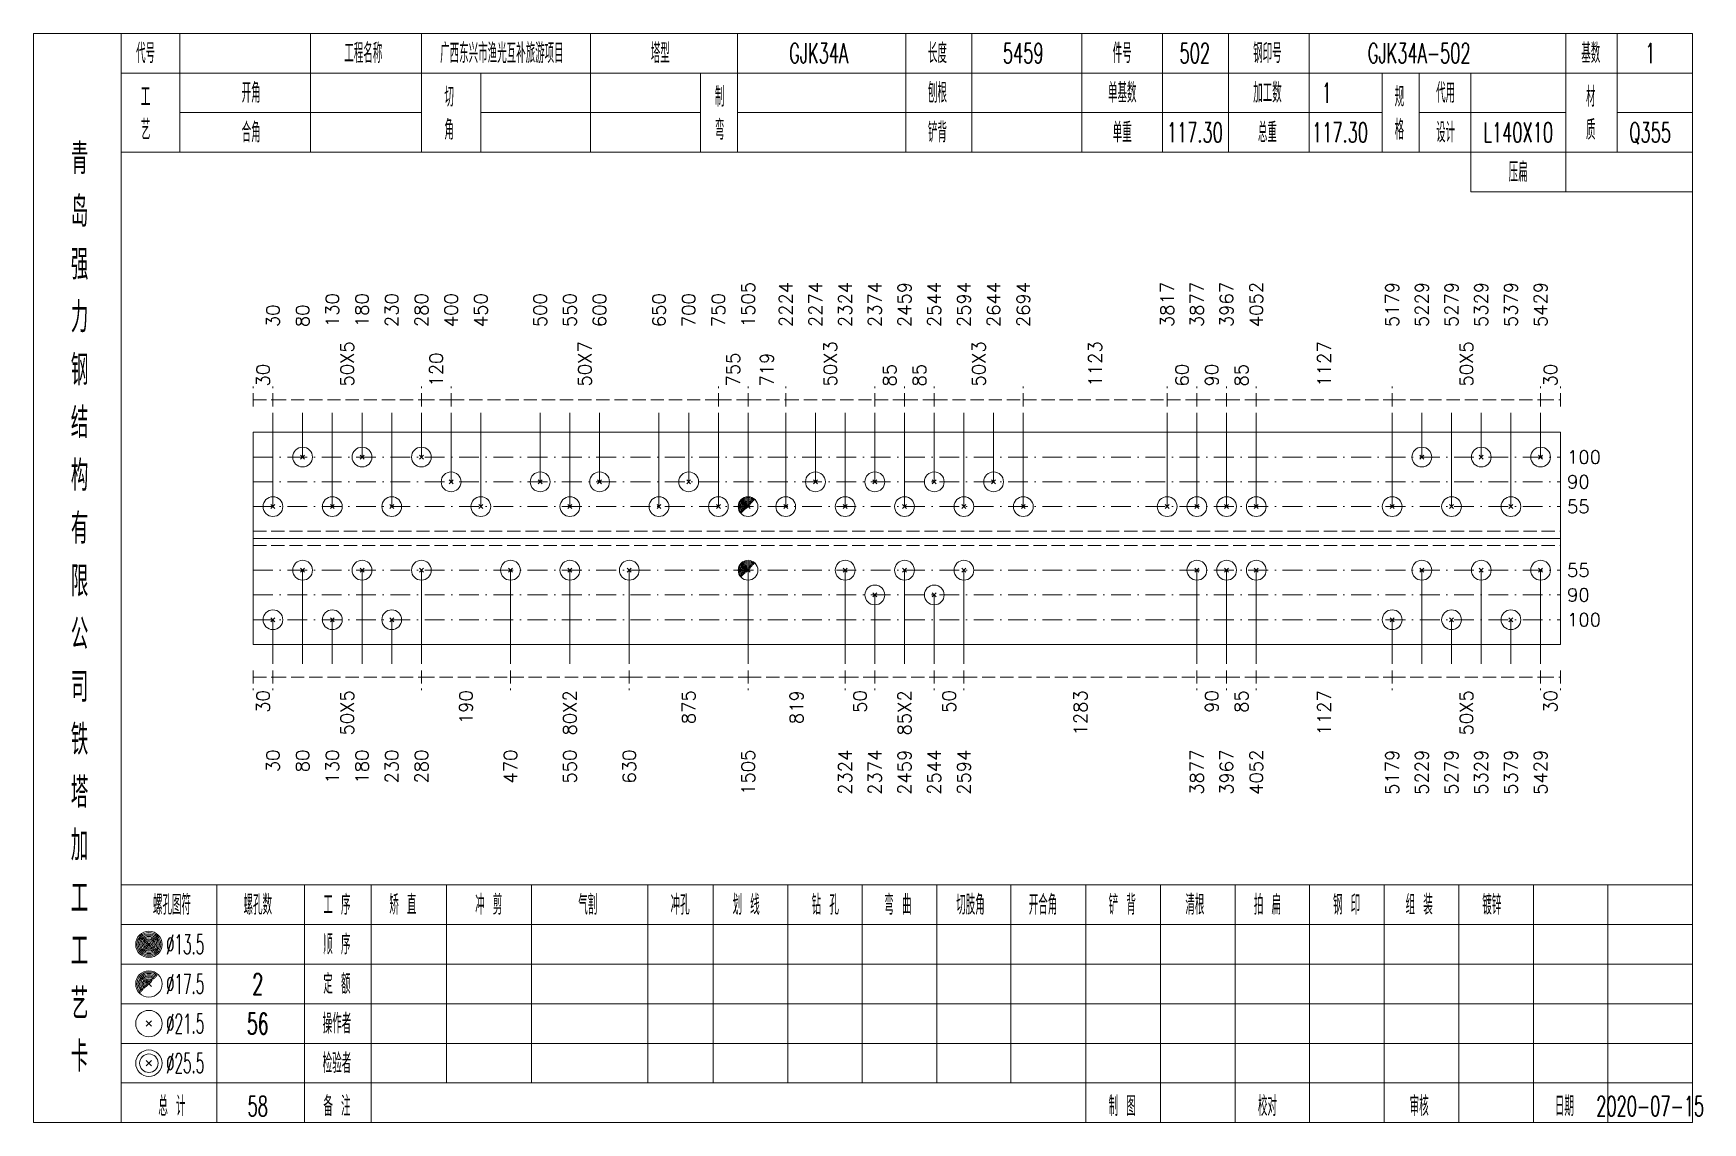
# Model space of a CAD drawing. Extents: x 0 to 2606, y -377 to 6479.
# Drawn here: x 2091.2 to 2344.1, y 4550 to 4715 of the extents above; entities that cross this region are included whole.
import ezdxf
from ezdxf.enums import TextEntityAlignment as Align

# ---------------------------------------------------------------- set-up
doc = ezdxf.new("R2010")
doc.units = 0
doc.header["$MEASUREMENT"] = 0
doc.linetypes.add('一点画线', pattern=[5.2, 3, -1, 0.2, -1])
doc.linetypes.add('虚线', pattern=[2.75, 2, -0.75])
doc.layers.get('0').update_dxf_attribs({"linetype": 'CONTINUOUS', "lineweight": 25})
doc.layers.add('1', color=7, linetype='CONTINUOUS', lineweight=25)
doc.layers.add('4', color=7, linetype='CONTINUOUS', lineweight=25)
doc.styles.get("Standard").update_dxf_attribs({"font": 'simplex.shx', "width": 0.7, "height": 3, "bigfont": 'gbhzfs.shx'})

msp = doc.modelspace()

# ---------------------------------------------------------------- texts
at = {"color": 7, "linetype": 'Continuous', "lineweight": 13}
for s, p in [('1505', (2199.5, 4670.5)), ('2224', (2205.21, 4670.5)), ('2274', (2209.71, 4670.5)), ('2324', (2214.21, 4670.5)), ('2374', (2218.71, 4670.5)), ('2459', (2223.21, 4670.5)), ('2544', (2227.71, 4670.5)), ('2594', (2232.21, 4670.5)), ('2644', (2236.71, 4670.5)), ('2694', (2241.21, 4670.5)), ('3817', (2263.01, 4670.5)), ('3877', (2267.51, 4670.5)), ('3967', (2272.01, 4670.5)), ('4052', (2276.51, 4670.5)), ('5179', (2297.1, 4670.5)), ('5229', (2301.6, 4670.5)), ('5279', (2306.1, 4670.5)), ('5329', (2310.6, 4670.5)), ('5379', (2315.1, 4670.5)), ('5429', (2319.6, 4670.5)), ('130', (2136.5, 4670.5)), ('180', (2141, 4670.5)), ('230', (2145.5, 4670.5)), ('280', (2150, 4670.5)), ('400', (2154.5, 4670.5)), ('450', (2159, 4670.5)), ('500', (2168, 4670.5)), ('550', (2172.5, 4670.5)), ('600', (2177, 4670.5)), ('650', (2186, 4670.5)), ('700', (2190.5, 4670.5)), ('750', (2195, 4670.5)), ('30', (2127.5, 4670.5)), ('80', (2132, 4670.5))]:
    msp.add_text(s, height=2, rotation=90, dxfattribs=at).set_placement(p, align=Align.MIDDLE_LEFT)
at = {"color": 8, "linetype": 'Continuous', "lineweight": 9}
for s, p in [('50X5', (2138.75, 4661.5)), ('50X7', (2174.75, 4661.5)), ('50X3', (2211.96, 4661.5)), ('50X3', (2234.46, 4661.5)), ('1123', (2252.11, 4661.5)), ('1127', (2286.81, 4661.5)), ('50X5', (2308.35, 4661.5)), ('30', (2126, 4661.5)), ('120', (2152.25, 4661.5)), ('755', (2197.25, 4661.5)), ('719', (2202.35, 4661.5)), ('85', (2220.96, 4661.5)), ('85', (2225.46, 4661.5)), ('60', (2265.26, 4661.5)), ('90', (2269.76, 4661.5)), ('85', (2274.26, 4661.5)), ('30', (2321.1, 4661.5))]:
    msp.add_text(s, height=2, rotation=90, dxfattribs=at).set_placement(p, align=Align.MIDDLE_LEFT)
at = {"color": 7, "linetype": 'Continuous', "lineweight": 13}
for s, p in [('100', (2323.6, 4650.82)), ('90', (2323.6, 4647.07)), ('55', (2323.6, 4643.32)), ('55', (2323.6, 4633.68)), ('90', (2323.6, 4629.93)), ('100', (2323.6, 4626.18))]:
    msp.add_text(s, height=2, dxfattribs=at).set_placement(p, align=Align.MIDDLE_LEFT)
at = {"color": 8, "linetype": 'Continuous', "lineweight": 9}
for s, p in [('30', (2126, 4615.5)), ('50X5', (2138.75, 4615.5)), ('190', (2156.75, 4615.5)), ('80X2', (2172.5, 4615.5)), ('875', (2190.5, 4615.5)), ('819', (2206.85, 4615.5)), ('50', (2216.46, 4615.5)), ('85X2', (2223.21, 4615.5)), ('50', (2229.96, 4615.5)), ('1283', (2249.86, 4615.5)), ('90', (2269.76, 4615.5)), ('85', (2274.26, 4615.5)), ('1127', (2286.81, 4615.5)), ('50X5', (2308.35, 4615.5)), ('30', (2321.1, 4615.5))]:
    msp.add_text(s, height=2, rotation=90, dxfattribs=at).set_placement(p, align=Align.MIDDLE_RIGHT)
at = {"layer": '1', "color": 7, "linetype": 'Continuous', "lineweight": 13}
for s, p in [('30', (2127.5, 4606.5)), ('80', (2132, 4606.5)), ('130', (2136.5, 4606.5)), ('180', (2141, 4606.5)), ('230', (2145.5, 4606.5)), ('280', (2150, 4606.5)), ('470', (2163.5, 4606.5)), ('550', (2172.5, 4606.5)), ('630', (2181.5, 4606.5)), ('1505', (2199.5, 4606.5)), ('2324', (2214.21, 4606.5)), ('2374', (2218.71, 4606.5)), ('2459', (2223.21, 4606.5)), ('2544', (2227.71, 4606.5)), ('2594', (2232.21, 4606.5)), ('3877', (2267.51, 4606.5)), ('3967', (2272.01, 4606.5)), ('4052', (2276.51, 4606.5)), ('5179', (2297.1, 4606.5)), ('5229', (2301.6, 4606.5)), ('5279', (2306.1, 4606.5)), ('5329', (2310.6, 4606.5)), ('5379', (2315.1, 4606.5)), ('5429', (2319.6, 4606.5))]:
    msp.add_text(s, height=2, rotation=90, dxfattribs=at).set_placement(p, align=Align.MIDDLE_RIGHT)
at = {"layer": '4', "color": 1, "linetype": 'Continuous', "lineweight": 13}
for s, height, width, p in [('代号', 3, 0.6, (2108.2, 4712)), ('工程名称', 3, 0.6, (2141.2, 4712)), ('广西东兴市渔光互补旅游项目', 3, 0.6, (2162.2, 4712)), ('塔型', 3, 0.6, (2186.2, 4712)), ('GJK34A', 3, 0.6, (2210.2, 4712)), ('长度', 3, 0.6, (2228.2, 4712)), ('5459', 3, 0.6, (2241.2, 4712)), ('件号', 3, 0.6, (2256.2, 4712)), ('502', 3, 0.6, (2267.2, 4712)), ('钢印号', 3, 0.6, (2278.2, 4712)), ('GJK34A-502', 3, 0.6, (2301.2, 4712)), ('基数', 3, 0.6, (2327.2, 4712)), ('1', 3, 0.6, (2336.2, 4712)), ('开角', 3, 0.6, (2124.2, 4706)), ('刨根', 3, 0.6, (2228.2, 4706)), ('单基数', 3, 0.6, (2256.2, 4706)), ('加工数', 3, 0.6, (2278.2, 4706)), ('1', 3, 0.6, (2287.2, 4706)), ('代用', 3, 0.6, (2305.2, 4706)), ('工', 3, 0.6, (2108.2, 4705.4)), ('切', 3, 0.6, (2154.2, 4705.4)), ('制', 3, 0.6, (2195.2, 4705.4)), ('规', 3, 0.6, (2298.2, 4705.4)), ('材', 3, 0.6, (2327.2, 4705.4)), ('艺', 3, 0.6, (2108.2, 4700.4)), ('合角', 3, 0.6, (2124.2, 4700)), ('角', 3, 0.6, (2154.2, 4700.4)), ('弯', 3, 0.6, (2195.2, 4700.4)), ('铲背', 3, 0.6, (2228.2, 4700)), ('单重', 3, 0.6, (2256.2, 4700)), ('117.30', 3, 0.6, (2267.2, 4700)), ('总重', 3, 0.6, (2278.2, 4700)), ('117.30', 3, 0.6, (2289.2, 4700)), ('格', 3, 0.6, (2298.2, 4700.4)), ('设计', 3, 0.6, (2305.2, 4700)), ('L140X10', 3, 0.6, (2316.2, 4700)), ('质', 3, 0.6, (2327.2, 4700.4)), ('Q355', 3, 0.6, (2336.2, 4700)), ('青', 4.6, 0.8, (2098.2, 4696)), ('压扁', 3, 0.6, (2316.2, 4694)), ('岛', 4.6, 0.8, (2098.2, 4688)), ('强', 4.6, 0.8, (2098.2, 4680)), ('力', 4.6, 0.8, (2098.2, 4672)), ('钢', 4.6, 0.8, (2098.2, 4664)), ('结', 4.6, 0.8, (2098.2, 4656)), ('构', 4.6, 0.8, (2098.2, 4648)), ('有', 4.6, 0.8, (2098.2, 4640)), ('限', 4.6, 0.8, (2098.2, 4632)), ('公', 4.6, 0.8, (2098.2, 4624)), ('司', 4.6, 0.8, (2098.2, 4616)), ('铁', 4.6, 0.8, (2098.2, 4608)), ('塔', 4.6, 0.8, (2098.2, 4600)), ('加', 4.6, 0.8, (2098.2, 4592)), ('工', 4.6, 0.8, (2098.2, 4584)), ('螺孔图符', 3, 0.6, (2112.2, 4583)), ('螺孔数', 3, 0.6, (2125.2, 4583)), ('工 序', 3, 0.6, (2137.2, 4583)), ('矫 直', 3, 0.6, (2147.2, 4583)), ('冲 剪', 3, 0.6, (2160.2, 4583)), ('气割', 3, 0.6, (2175.2, 4583)), ('冲孔', 3, 0.6, (2189.2, 4583)), ('划 线', 3, 0.6, (2199.2, 4583)), ('钻 孔', 3, 0.6, (2211.2, 4583)), ('弯 曲', 3, 0.6, (2222.2, 4583)), ('切肢角', 3, 0.6, (2233.2, 4583)), ('开合角', 3, 0.6, (2244.2, 4583)), ('铲 背', 3, 0.6, (2256.2, 4583)), ('清根', 3, 0.6, (2267.2, 4583)), ('拍 扁', 3, 0.6, (2278.2, 4583)), ('钢 印', 3, 0.6, (2290.2, 4583)), ('组 装', 3, 0.6, (2301.2, 4583)), ('镀锌', 3, 0.6, (2312.2, 4583)), ('%%C13.5', 3, 0.5, (2114.2, 4577)), ('顺 序', 3, 0.6, (2137.2, 4577)), ('工', 4.6, 0.8, (2098.2, 4576)), ('艺', 4.6, 0.8, (2098.2, 4568)), ('%%C17.5', 3, 0.5, (2114.2, 4571)), ('2', 3.2, 0.6, (2125.2, 4571)), ('定 额', 3, 0.6, (2137.2, 4571)), ('%%C21.5', 3, 0.5, (2114.2, 4565)), ('56', 3.2, 0.6, (2125.2, 4565)), ('操作者', 3, 0.6, (2137.2, 4565)), ('卡', 4.6, 0.8, (2098.2, 4560)), ('检验者', 3, 0.6, (2137.2, 4559)), ('%%C25.5', 3, 0.5, (2114.2, 4559)), ('总 计', 3, 0.6, (2112.2, 4552.5)), ('58', 3, 0.6, (2125.2, 4552.5)), ('备 注', 3, 0.6, (2137.2, 4552.5)), ('制 图', 3, 0.6, (2256.2, 4552.5)), ('校对', 3, 0.6, (2278.2, 4552.5)), ('审核', 3, 0.6, (2301.2, 4552.5)), ('日期', 3, 0.6, (2323.2, 4552.5)), ('2020-07-15', 3, 0.6, (2336.2, 4552.5))]:
    msp.add_text(s, height=height, dxfattribs=dict(at, width=width)).set_placement(p, align=Align.MIDDLE_CENTER)

# ---------------------------------------------------------------- linework, layer by layer
at = {"color": 8, "linetype": '虚线', "lineweight": 9}
for p, q in [((2124.5, 4658.5), (2124.5, 4661.5)), ((2124.5, 4659.5), (2127.5, 4659.5)), ((2127.5, 4658.5), (2127.5, 4661.5)), ((2127.5, 4658.5), (2127.5, 4661.5)), ((2127.5, 4659.5), (2150, 4659.5)), ((2150, 4658.5), (2150, 4661.5)), ((2150, 4658.5), (2150, 4661.5)), ((2150, 4659.5), (2154.5, 4659.5)), ((2154.5, 4658.5), (2154.5, 4661.5)), ((2154.5, 4658.5), (2154.5, 4661.5)), ((2154.5, 4659.5), (2195, 4659.5)), ((2195, 4658.5), (2195, 4661.5)), ((2195, 4658.5), (2195, 4661.5)), ((2195, 4659.5), (2199.5, 4659.5)), ((2199.5, 4658.5), (2199.5, 4661.5)), ((2199.5, 4658.5), (2199.5, 4661.5)), ((2199.5, 4659.5), (2205.21, 4659.5)), ((2205.21, 4658.5), (2205.21, 4661.5)), ((2205.21, 4658.5), (2205.21, 4661.5)), ((2205.21, 4659.5), (2218.71, 4659.5)), ((2218.71, 4658.5), (2218.71, 4661.5)), ((2218.71, 4658.5), (2218.71, 4661.5)), ((2218.71, 4659.5), (2223.21, 4659.5)), ((2223.21, 4658.5), (2223.21, 4661.5)), ((2223.21, 4658.5), (2223.21, 4661.5)), ((2223.21, 4659.5), (2227.71, 4659.5)), ((2227.71, 4658.5), (2227.71, 4661.5)), ((2227.71, 4658.5), (2227.71, 4661.5)), ((2227.71, 4659.5), (2241.21, 4659.5)), ((2241.21, 4658.5), (2241.21, 4661.5)), ((2241.21, 4658.5), (2241.21, 4661.5)), ((2241.21, 4659.5), (2263.01, 4659.5)), ((2263.01, 4658.5), (2263.01, 4661.5)), ((2263.01, 4658.5), (2263.01, 4661.5)), ((2263.01, 4659.5), (2267.51, 4659.5)), ((2267.51, 4658.5), (2267.51, 4661.5)), ((2267.51, 4658.5), (2267.51, 4661.5)), ((2267.51, 4659.5), (2272.01, 4659.5)), ((2272.01, 4658.5), (2272.01, 4661.5)), ((2272.01, 4658.5), (2272.01, 4661.5)), ((2272.01, 4659.5), (2276.51, 4659.5)), ((2276.51, 4658.5), (2276.51, 4661.5)), ((2276.51, 4658.5), (2276.51, 4661.5)), ((2276.51, 4659.5), (2297.1, 4659.5)), ((2297.1, 4658.5), (2297.1, 4661.5)), ((2297.1, 4658.5), (2297.1, 4661.5)), ((2297.1, 4659.5), (2319.6, 4659.5)), ((2319.6, 4658.5), (2319.6, 4661.5)), ((2319.6, 4658.5), (2319.6, 4661.5)), ((2319.6, 4659.5), (2322.6, 4659.5)), ((2322.6, 4658.5), (2322.6, 4661.5)), ((2124.5, 4618.5), (2124.5, 4615.5)), ((2124.5, 4617.5), (2127.5, 4617.5)), ((2127.5, 4618.5), (2127.5, 4615.5)), ((2127.5, 4618.5), (2127.5, 4615.5)), ((2127.5, 4617.5), (2150, 4617.5)), ((2150, 4618.5), (2150, 4615.5)), ((2150, 4618.5), (2150, 4615.5)), ((2150, 4617.5), (2163.5, 4617.5)), ((2163.5, 4618.5), (2163.5, 4615.5)), ((2163.5, 4618.5), (2163.5, 4615.5)), ((2163.5, 4617.5), (2181.5, 4617.5)), ((2181.5, 4618.5), (2181.5, 4615.5)), ((2181.5, 4618.5), (2181.5, 4615.5)), ((2181.5, 4617.5), (2199.5, 4617.5)), ((2199.5, 4618.5), (2199.5, 4615.5)), ((2199.5, 4618.5), (2199.5, 4615.5)), ((2199.5, 4617.5), (2214.21, 4617.5)), ((2214.21, 4618.5), (2214.21, 4615.5)), ((2214.21, 4618.5), (2214.21, 4615.5)), ((2214.21, 4617.5), (2218.71, 4617.5)), ((2218.71, 4618.5), (2218.71, 4615.5)), ((2218.71, 4618.5), (2218.71, 4615.5)), ((2218.71, 4617.5), (2227.71, 4617.5)), ((2227.71, 4618.5), (2227.71, 4615.5)), ((2227.71, 4618.5), (2227.71, 4615.5)), ((2227.71, 4617.5), (2232.21, 4617.5)), ((2232.21, 4618.5), (2232.21, 4615.5)), ((2232.21, 4618.5), (2232.21, 4615.5)), ((2232.21, 4617.5), (2267.51, 4617.5)), ((2267.51, 4618.5), (2267.51, 4615.5)), ((2267.51, 4618.5), (2267.51, 4615.5)), ((2267.51, 4617.5), (2272.01, 4617.5)), ((2272.01, 4618.5), (2272.01, 4615.5)), ((2272.01, 4618.5), (2272.01, 4615.5)), ((2272.01, 4617.5), (2276.51, 4617.5)), ((2276.51, 4618.5), (2276.51, 4615.5)), ((2276.51, 4618.5), (2276.51, 4615.5)), ((2276.51, 4617.5), (2297.1, 4617.5)), ((2297.1, 4618.5), (2297.1, 4615.5)), ((2297.1, 4618.5), (2297.1, 4615.5)), ((2297.1, 4617.5), (2319.6, 4617.5)), ((2319.6, 4618.5), (2319.6, 4615.5)), ((2319.6, 4618.5), (2319.6, 4615.5)), ((2319.6, 4617.5), (2322.6, 4617.5)), ((2322.6, 4618.5), (2322.6, 4615.5))]:
    msp.add_line(p, q, dxfattribs=at)
at = {"color": 7, "linetype": 'Continuous', "lineweight": 13}
for p, q in [((2127.5, 4643.32), (2127.5, 4657.5)), ((2132, 4650.82), (2132, 4657.5)), ((2136.5, 4643.32), (2136.5, 4657.5)), ((2141, 4650.82), (2141, 4657.5)), ((2145.5, 4643.32), (2145.5, 4657.5)), ((2150, 4650.82), (2150, 4657.5)), ((2154.5, 4647.07), (2154.5, 4657.5)), ((2159, 4643.32), (2159, 4657.5)), ((2168, 4647.07), (2168, 4657.5)), ((2172.5, 4643.32), (2172.5, 4657.5)), ((2177, 4647.07), (2177, 4657.5)), ((2186, 4643.32), (2186, 4657.5)), ((2190.5, 4647.07), (2190.5, 4657.5)), ((2195, 4643.32), (2195, 4657.5)), ((2199.5, 4643.32), (2199.5, 4657.5)), ((2205.21, 4643.32), (2205.21, 4657.5)), ((2209.71, 4647.07), (2209.71, 4657.5)), ((2214.21, 4643.32), (2214.21, 4657.5)), ((2218.71, 4647.07), (2218.71, 4657.5)), ((2223.21, 4643.32), (2223.21, 4657.5)), ((2227.71, 4647.07), (2227.71, 4657.5)), ((2232.21, 4643.32), (2232.21, 4657.5)), ((2236.71, 4647.07), (2236.71, 4657.5)), ((2241.21, 4643.32), (2241.21, 4657.5)), ((2263.01, 4643.32), (2263.01, 4657.5)), ((2267.51, 4643.32), (2267.51, 4657.5)), ((2272.01, 4643.32), (2272.01, 4657.5)), ((2276.51, 4643.32), (2276.51, 4657.5)), ((2297.1, 4643.32), (2297.1, 4657.5)), ((2301.6, 4650.82), (2301.6, 4657.5)), ((2306.1, 4643.32), (2306.1, 4657.5)), ((2310.6, 4650.82), (2310.6, 4657.5)), ((2315.1, 4643.32), (2315.1, 4657.5)), ((2319.6, 4650.82), (2319.6, 4657.5)), ((2131.7, 4650.52), (2132.3, 4651.12)), ((2132.3, 4650.52), (2131.7, 4651.12)), ((2140.7, 4650.52), (2141.3, 4651.12)), ((2141.3, 4650.52), (2140.7, 4651.12)), ((2149.7, 4650.52), (2150.3, 4651.12)), ((2150.3, 4650.52), (2149.7, 4651.12)), ((2301.3, 4650.52), (2301.9, 4651.12)), ((2301.9, 4650.52), (2301.3, 4651.12)), ((2310.3, 4650.52), (2310.9, 4651.12)), ((2310.9, 4650.52), (2310.3, 4651.12)), ((2319.3, 4650.52), (2319.9, 4651.12)), ((2319.9, 4650.52), (2319.3, 4651.12)), ((2154.2, 4646.77), (2154.8, 4647.37)), ((2154.8, 4646.77), (2154.2, 4647.37)), ((2167.7, 4646.77), (2168.3, 4647.37)), ((2168.3, 4646.77), (2167.7, 4647.37)), ((2176.7, 4646.77), (2177.3, 4647.37)), ((2177.3, 4646.77), (2176.7, 4647.37)), ((2190.2, 4646.77), (2190.8, 4647.37)), ((2190.8, 4646.77), (2190.2, 4647.37)), ((2209.41, 4646.77), (2210.01, 4647.37)), ((2210.01, 4646.77), (2209.41, 4647.37)), ((2218.41, 4646.77), (2219.01, 4647.37)), ((2219.01, 4646.77), (2218.41, 4647.37)), ((2227.41, 4646.77), (2228.01, 4647.37)), ((2228.01, 4646.77), (2227.41, 4647.37)), ((2236.41, 4646.77), (2237.01, 4647.37)), ((2237.01, 4646.77), (2236.41, 4647.37)), ((2127.2, 4643.02), (2127.8, 4643.62)), ((2127.8, 4643.02), (2127.2, 4643.62)), ((2136.2, 4643.02), (2136.8, 4643.62)), ((2136.8, 4643.02), (2136.2, 4643.62)), ((2145.2, 4643.02), (2145.8, 4643.62)), ((2145.8, 4643.02), (2145.2, 4643.62)), ((2158.7, 4643.02), (2159.3, 4643.62)), ((2159.3, 4643.02), (2158.7, 4643.62)), ((2172.2, 4643.02), (2172.8, 4643.62)), ((2172.8, 4643.02), (2172.2, 4643.62)), ((2185.7, 4643.02), (2186.3, 4643.62)), ((2186.3, 4643.02), (2185.7, 4643.62)), ((2194.7, 4643.02), (2195.3, 4643.62)), ((2195.3, 4643.02), (2194.7, 4643.62)), ((2204.91, 4643.02), (2205.51, 4643.62)), ((2205.51, 4643.02), (2204.91, 4643.62)), ((2213.91, 4643.02), (2214.51, 4643.62)), ((2214.51, 4643.02), (2213.91, 4643.62)), ((2222.91, 4643.02), (2223.51, 4643.62)), ((2223.51, 4643.02), (2222.91, 4643.62)), ((2231.91, 4643.02), (2232.51, 4643.62)), ((2232.51, 4643.02), (2231.91, 4643.62)), ((2240.91, 4643.02), (2241.51, 4643.62)), ((2241.51, 4643.02), (2240.91, 4643.62)), ((2262.71, 4643.02), (2263.31, 4643.62)), ((2263.31, 4643.02), (2262.71, 4643.62)), ((2267.21, 4643.02), (2267.81, 4643.62)), ((2267.81, 4643.02), (2267.21, 4643.62)), ((2271.71, 4643.02), (2272.31, 4643.62)), ((2272.31, 4643.02), (2271.71, 4643.62)), ((2276.21, 4643.02), (2276.81, 4643.62)), ((2276.81, 4643.02), (2276.21, 4643.62)), ((2296.8, 4643.02), (2297.4, 4643.62)), ((2297.4, 4643.02), (2296.8, 4643.62)), ((2305.8, 4643.02), (2306.4, 4643.62)), ((2306.4, 4643.02), (2305.8, 4643.62)), ((2314.8, 4643.02), (2315.4, 4643.62)), ((2315.4, 4643.02), (2314.8, 4643.62)), ((2132, 4633.68), (2132, 4619.5)), ((2141, 4633.68), (2141, 4619.5)), ((2150, 4633.68), (2150, 4619.5)), ((2163.5, 4633.68), (2163.5, 4619.5)), ((2172.5, 4633.68), (2172.5, 4619.5)), ((2181.5, 4633.68), (2181.5, 4619.5)), ((2199.5, 4633.68), (2199.5, 4619.5)), ((2214.21, 4633.68), (2214.21, 4619.5)), ((2223.21, 4633.68), (2223.21, 4619.5)), ((2232.21, 4633.68), (2232.21, 4619.5)), ((2267.51, 4633.68), (2267.51, 4619.5)), ((2272.01, 4633.68), (2272.01, 4619.5)), ((2276.51, 4633.68), (2276.51, 4619.5)), ((2301.6, 4633.68), (2301.6, 4619.5)), ((2310.6, 4633.68), (2310.6, 4619.5)), ((2319.6, 4633.68), (2319.6, 4619.5)), ((2218.71, 4629.93), (2218.71, 4619.5)), ((2227.71, 4629.93), (2227.71, 4619.5)), ((2127.5, 4626.18), (2127.5, 4619.5)), ((2136.5, 4626.18), (2136.5, 4619.5)), ((2145.5, 4626.18), (2145.5, 4619.5)), ((2297.1, 4626.18), (2297.1, 4619.5)), ((2306.1, 4626.18), (2306.1, 4619.5)), ((2315.1, 4626.18), (2315.1, 4619.5))]:
    msp.add_line(p, q, dxfattribs=at)
at = {"color": 7, "linetype": 'Continuous', "lineweight": 18}
for p, q in [((2124.5, 4654.57), (2124.5, 4622.43)), ((2124.5, 4654.57), (2322.6, 4654.57)), ((2322.6, 4654.57), (2322.6, 4622.43)), ((2124.5, 4638.5), (2322.6, 4638.5))]:
    msp.add_line(p, q, dxfattribs=at)
at = {"color": 3, "linetype": '一点画线', "lineweight": 13}
for p, q in [((2124.5, 4650.82), (2322.6, 4650.82)), ((2124.5, 4647.07), (2322.6, 4647.07)), ((2124.5, 4643.32), (2322.6, 4643.32)), ((2124.5, 4633.68), (2322.6, 4633.68)), ((2124.5, 4629.93), (2322.6, 4629.93)), ((2124.5, 4626.18), (2322.6, 4626.18))]:
    msp.add_line(p, q, dxfattribs=at)
at = {"color": 7, "linetype": 'Continuous', "lineweight": 0}
for p, q in [((2199.2, 4643.02), (2199.8, 4643.62)), ((2199.2, 4643.62), (2199.8, 4643.02))]:
    msp.add_line(p, q, dxfattribs=at)
at = {"color": 1, "linetype": '虚线', "lineweight": 18}
for p, q in [((2124.5, 4639.57), (2322.6, 4639.57)), ((2124.5, 4637.43), (2322.6, 4637.43))]:
    msp.add_line(p, q, dxfattribs=at)
at = {"color": 7, "linetype": 'Continuous', "lineweight": 13}
for centre in [(2132, 4650.82), (2141, 4650.82), (2150, 4650.82), (2301.6, 4650.82), (2310.6, 4650.82), (2319.6, 4650.82), (2154.5, 4647.07), (2168, 4647.07), (2177, 4647.07), (2190.5, 4647.07), (2209.71, 4647.07), (2218.71, 4647.07), (2227.71, 4647.07), (2236.71, 4647.07), (2127.5, 4643.32), (2136.5, 4643.32), (2145.5, 4643.32), (2159, 4643.32), (2172.5, 4643.32), (2186, 4643.32), (2195, 4643.32), (2199.5, 4643.32), (2205.21, 4643.32), (2214.21, 4643.32), (2223.21, 4643.32), (2232.21, 4643.32), (2241.21, 4643.32), (2263.01, 4643.32), (2267.51, 4643.32), (2272.01, 4643.32), (2276.51, 4643.32), (2297.1, 4643.32), (2306.1, 4643.32), (2315.1, 4643.32)]:
    msp.add_circle(centre, 1.5, dxfattribs=at)
for radius in [1.35, 1.2, 1.05, 0.9, 0.75, 0.6, 0.45, 0.3, 0.15]:
    msp.add_arc((2199.5, 4643.32), radius, 45, 225, dxfattribs=at)
at = {"layer": '1', "color": 7, "linetype": 'Continuous', "lineweight": 13}
for p, q in [((2131.7, 4633.38), (2132.3, 4633.98)), ((2132.3, 4633.38), (2131.7, 4633.98)), ((2140.7, 4633.38), (2141.3, 4633.98)), ((2141.3, 4633.38), (2140.7, 4633.98)), ((2149.7, 4633.38), (2150.3, 4633.98)), ((2150.3, 4633.38), (2149.7, 4633.98)), ((2163.2, 4633.38), (2163.8, 4633.98)), ((2163.8, 4633.38), (2163.2, 4633.98)), ((2172.2, 4633.38), (2172.8, 4633.98)), ((2172.8, 4633.38), (2172.2, 4633.98)), ((2181.2, 4633.38), (2181.8, 4633.98)), ((2181.8, 4633.38), (2181.2, 4633.98)), ((2213.91, 4633.38), (2214.51, 4633.98)), ((2214.51, 4633.38), (2213.91, 4633.98)), ((2222.91, 4633.38), (2223.51, 4633.98)), ((2223.51, 4633.38), (2222.91, 4633.98)), ((2231.91, 4633.38), (2232.51, 4633.98)), ((2232.51, 4633.38), (2231.91, 4633.98)), ((2267.21, 4633.38), (2267.81, 4633.98)), ((2267.81, 4633.38), (2267.21, 4633.98)), ((2271.71, 4633.38), (2272.31, 4633.98)), ((2272.31, 4633.38), (2271.71, 4633.98)), ((2276.21, 4633.38), (2276.81, 4633.98)), ((2276.81, 4633.38), (2276.21, 4633.98)), ((2301.3, 4633.38), (2301.9, 4633.98)), ((2301.9, 4633.38), (2301.3, 4633.98)), ((2310.3, 4633.38), (2310.9, 4633.98)), ((2310.9, 4633.38), (2310.3, 4633.98)), ((2319.3, 4633.38), (2319.9, 4633.98)), ((2319.9, 4633.38), (2319.3, 4633.98)), ((2218.41, 4629.63), (2219.01, 4630.23)), ((2219.01, 4629.63), (2218.41, 4630.23)), ((2227.41, 4629.63), (2228.01, 4630.23)), ((2228.01, 4629.63), (2227.41, 4630.23)), ((2127.2, 4625.88), (2127.8, 4626.48)), ((2127.8, 4625.88), (2127.2, 4626.48)), ((2136.2, 4625.88), (2136.8, 4626.48)), ((2136.8, 4625.88), (2136.2, 4626.48)), ((2145.2, 4625.88), (2145.8, 4626.48)), ((2145.8, 4625.88), (2145.2, 4626.48)), ((2296.8, 4625.88), (2297.4, 4626.48)), ((2297.4, 4625.88), (2296.8, 4626.48)), ((2305.8, 4625.88), (2306.4, 4626.48)), ((2306.4, 4625.88), (2305.8, 4626.48)), ((2314.8, 4625.88), (2315.4, 4626.48)), ((2315.4, 4625.88), (2314.8, 4626.48))]:
    msp.add_line(p, q, dxfattribs=at)
at = {"layer": '1', "color": 7, "linetype": 'Continuous', "lineweight": 0}
for p, q in [((2199.2, 4633.38), (2199.8, 4633.98)), ((2199.2, 4633.98), (2199.8, 4633.38))]:
    msp.add_line(p, q, dxfattribs=at)
at = {"layer": '1', "color": 7, "linetype": 'Continuous', "lineweight": 18}
msp.add_line((2124.5, 4622.43), (2322.6, 4622.43), dxfattribs=at)
at = {"layer": '1', "color": 7, "linetype": 'Continuous', "lineweight": 13}
for centre in [(2132, 4633.68), (2141, 4633.68), (2150, 4633.68), (2163.5, 4633.68), (2172.5, 4633.68), (2181.5, 4633.68), (2199.5, 4633.68), (2214.21, 4633.68), (2223.21, 4633.68), (2232.21, 4633.68), (2267.51, 4633.68), (2272.01, 4633.68), (2276.51, 4633.68), (2301.6, 4633.68), (2310.6, 4633.68), (2319.6, 4633.68), (2218.71, 4629.93), (2227.71, 4629.93), (2127.5, 4626.18), (2136.5, 4626.18), (2145.5, 4626.18), (2297.1, 4626.18), (2306.1, 4626.18), (2315.1, 4626.18)]:
    msp.add_circle(centre, 1.5, dxfattribs=at)
for radius in [1.35, 1.2, 1.05, 0.9, 0.75, 0.6, 0.45, 0.3, 0.15]:
    msp.add_arc((2199.5, 4633.68), radius, 45, 225, dxfattribs=at)
at = {"layer": '4', "color": 1, "linetype": 'Continuous', "lineweight": 18}
for p, q in [((2104.5, 4550), (2104.5, 4715)), ((2113.4, 4697), (2113.4, 4715)), ((2133.2, 4697), (2133.2, 4715)), ((2150, 4697), (2150, 4715)), ((2175.6, 4697), (2175.6, 4715)), ((2197.9, 4697), (2197.9, 4715)), ((2223.4, 4697), (2223.4, 4715)), ((2233.4, 4697), (2233.4, 4715)), ((2250.1, 4697), (2250.1, 4715)), ((2262.3, 4697), (2262.3, 4715)), ((2272.3, 4697), (2272.3, 4715)), ((2284.5, 4697), (2284.5, 4715)), ((2323.4, 4691), (2323.4, 4715)), ((2331.2, 4697), (2331.2, 4715)), ((2104.5, 4709), (2342.6, 4709)), ((2159, 4697), (2159, 4709)), ((2192.3, 4697), (2192.3, 4709)), ((2295.6, 4697), (2295.6, 4709)), ((2301.2, 4697), (2301.2, 4709)), ((2309, 4691), (2309, 4709)), ((2113.4, 4703), (2150, 4703)), ((2159, 4703), (2192.3, 4703)), ((2197.9, 4703), (2295.6, 4703)), ((2301.2, 4703), (2323.4, 4703)), ((2331.2, 4703), (2342.6, 4703)), ((2104.5, 4697), (2342.6, 4697)), ((2309, 4691), (2342.6, 4691)), ((2104.5, 4586), (2342.6, 4586)), ((2119, 4550), (2119, 4586)), ((2132.3, 4550), (2132.3, 4586)), ((2142.4, 4550), (2142.4, 4586)), ((2153.8, 4556), (2153.8, 4586)), ((2166.7, 4556), (2166.7, 4586)), ((2184.3, 4556), (2184.3, 4586)), ((2194.2, 4556), (2194.2, 4586)), ((2205.5, 4556), (2205.5, 4586)), ((2216.8, 4556), (2216.8, 4586)), ((2228.1, 4556), (2228.1, 4586)), ((2239.3, 4556), (2239.3, 4586)), ((2250.7, 4556), (2250.7, 4586)), ((2262, 4556), (2262, 4586)), ((2273.3, 4556), (2273.3, 4586)), ((2284.6, 4556), (2284.6, 4586)), ((2295.9, 4556), (2295.9, 4586)), ((2307.2, 4556), (2307.2, 4586)), ((2318.5, 4556), (2318.5, 4586)), ((2329.8, 4556), (2329.8, 4586)), ((2104.5, 4580), (2342.6, 4580)), ((2104.5, 4574), (2342.6, 4574)), ((2104.5, 4568), (2342.6, 4568)), ((2104.5, 4562), (2342.6, 4562)), ((2104.5, 4556), (2342.6, 4556)), ((2250.7, 4550), (2250.7, 4556)), ((2262, 4550), (2262, 4556)), ((2273.3, 4550), (2273.3, 4556)), ((2284.6, 4550), (2284.6, 4556)), ((2295.9, 4550), (2295.9, 4556)), ((2307.2, 4550), (2307.2, 4556)), ((2318.5, 4550), (2318.5, 4556)), ((2329.8, 4550), (2329.8, 4556))]:
    msp.add_line(p, q, dxfattribs=at)
at = {"layer": '4', "color": 7, "linetype": 'Continuous', "lineweight": 13}
for p, q in [((2108.5, 4576.8), (2108.9, 4577.2)), ((2108.9, 4576.8), (2108.5, 4577.2)), ((2108.3, 4564.6), (2109.1, 4565.4)), ((2109.1, 4564.6), (2108.3, 4565.4)), ((2108.3, 4558.6), (2109.1, 4559.4)), ((2109.1, 4558.6), (2108.3, 4559.4))]:
    msp.add_line(p, q, dxfattribs=at)
at = {"layer": '4', "color": 7, "linetype": 'Continuous', "lineweight": 0}
for p, q in [((2108.3, 4570.6), (2109.1, 4571.4)), ((2108.3, 4571.4), (2109.1, 4570.6))]:
    msp.add_line(p, q, dxfattribs=at)
at = {"layer": '4', "color": 1, "linetype": 'Continuous', "lineweight": 18}
msp.add_lwpolyline([(2091.2, 4715), (2091.2, 4550), (2342.6, 4550), (2342.6, 4715)], close=True, dxfattribs=at)
at = {"layer": '4', "color": 7, "linetype": 'Continuous', "lineweight": 13}
for centre, radius in [((2108.7, 4577), 2), ((2108.7, 4577), 1.8), ((2108.7, 4577), 1.6), ((2108.7, 4577), 1.4), ((2108.7, 4577), 1.2), ((2108.7, 4577), 1), ((2108.7, 4577), 0.8), ((2108.7, 4577), 0.6), ((2108.7, 4577), 0.4), ((2108.7, 4577), 0.2), ((2108.7, 4571), 2), ((2108.7, 4565), 2), ((2108.7, 4559), 2), ((2108.7, 4559), 1.4)]:
    msp.add_circle(centre, radius, dxfattribs=at)
for radius in [1.8, 1.6, 1.4, 1.2, 1, 0.8, 0.6, 0.4, 0.2]:
    msp.add_arc((2108.7, 4571), radius, 45, 225, dxfattribs=at)

msp.set_redraw_order([(e.dxf.handle, doc.entitydb.next_handle()) for e in msp.query("TEXT MTEXT ATTDEF DIMENSION ARC_DIMENSION")])  # texts and dimensions are drawn at this point

doc.saveas('drawing.dxf')
